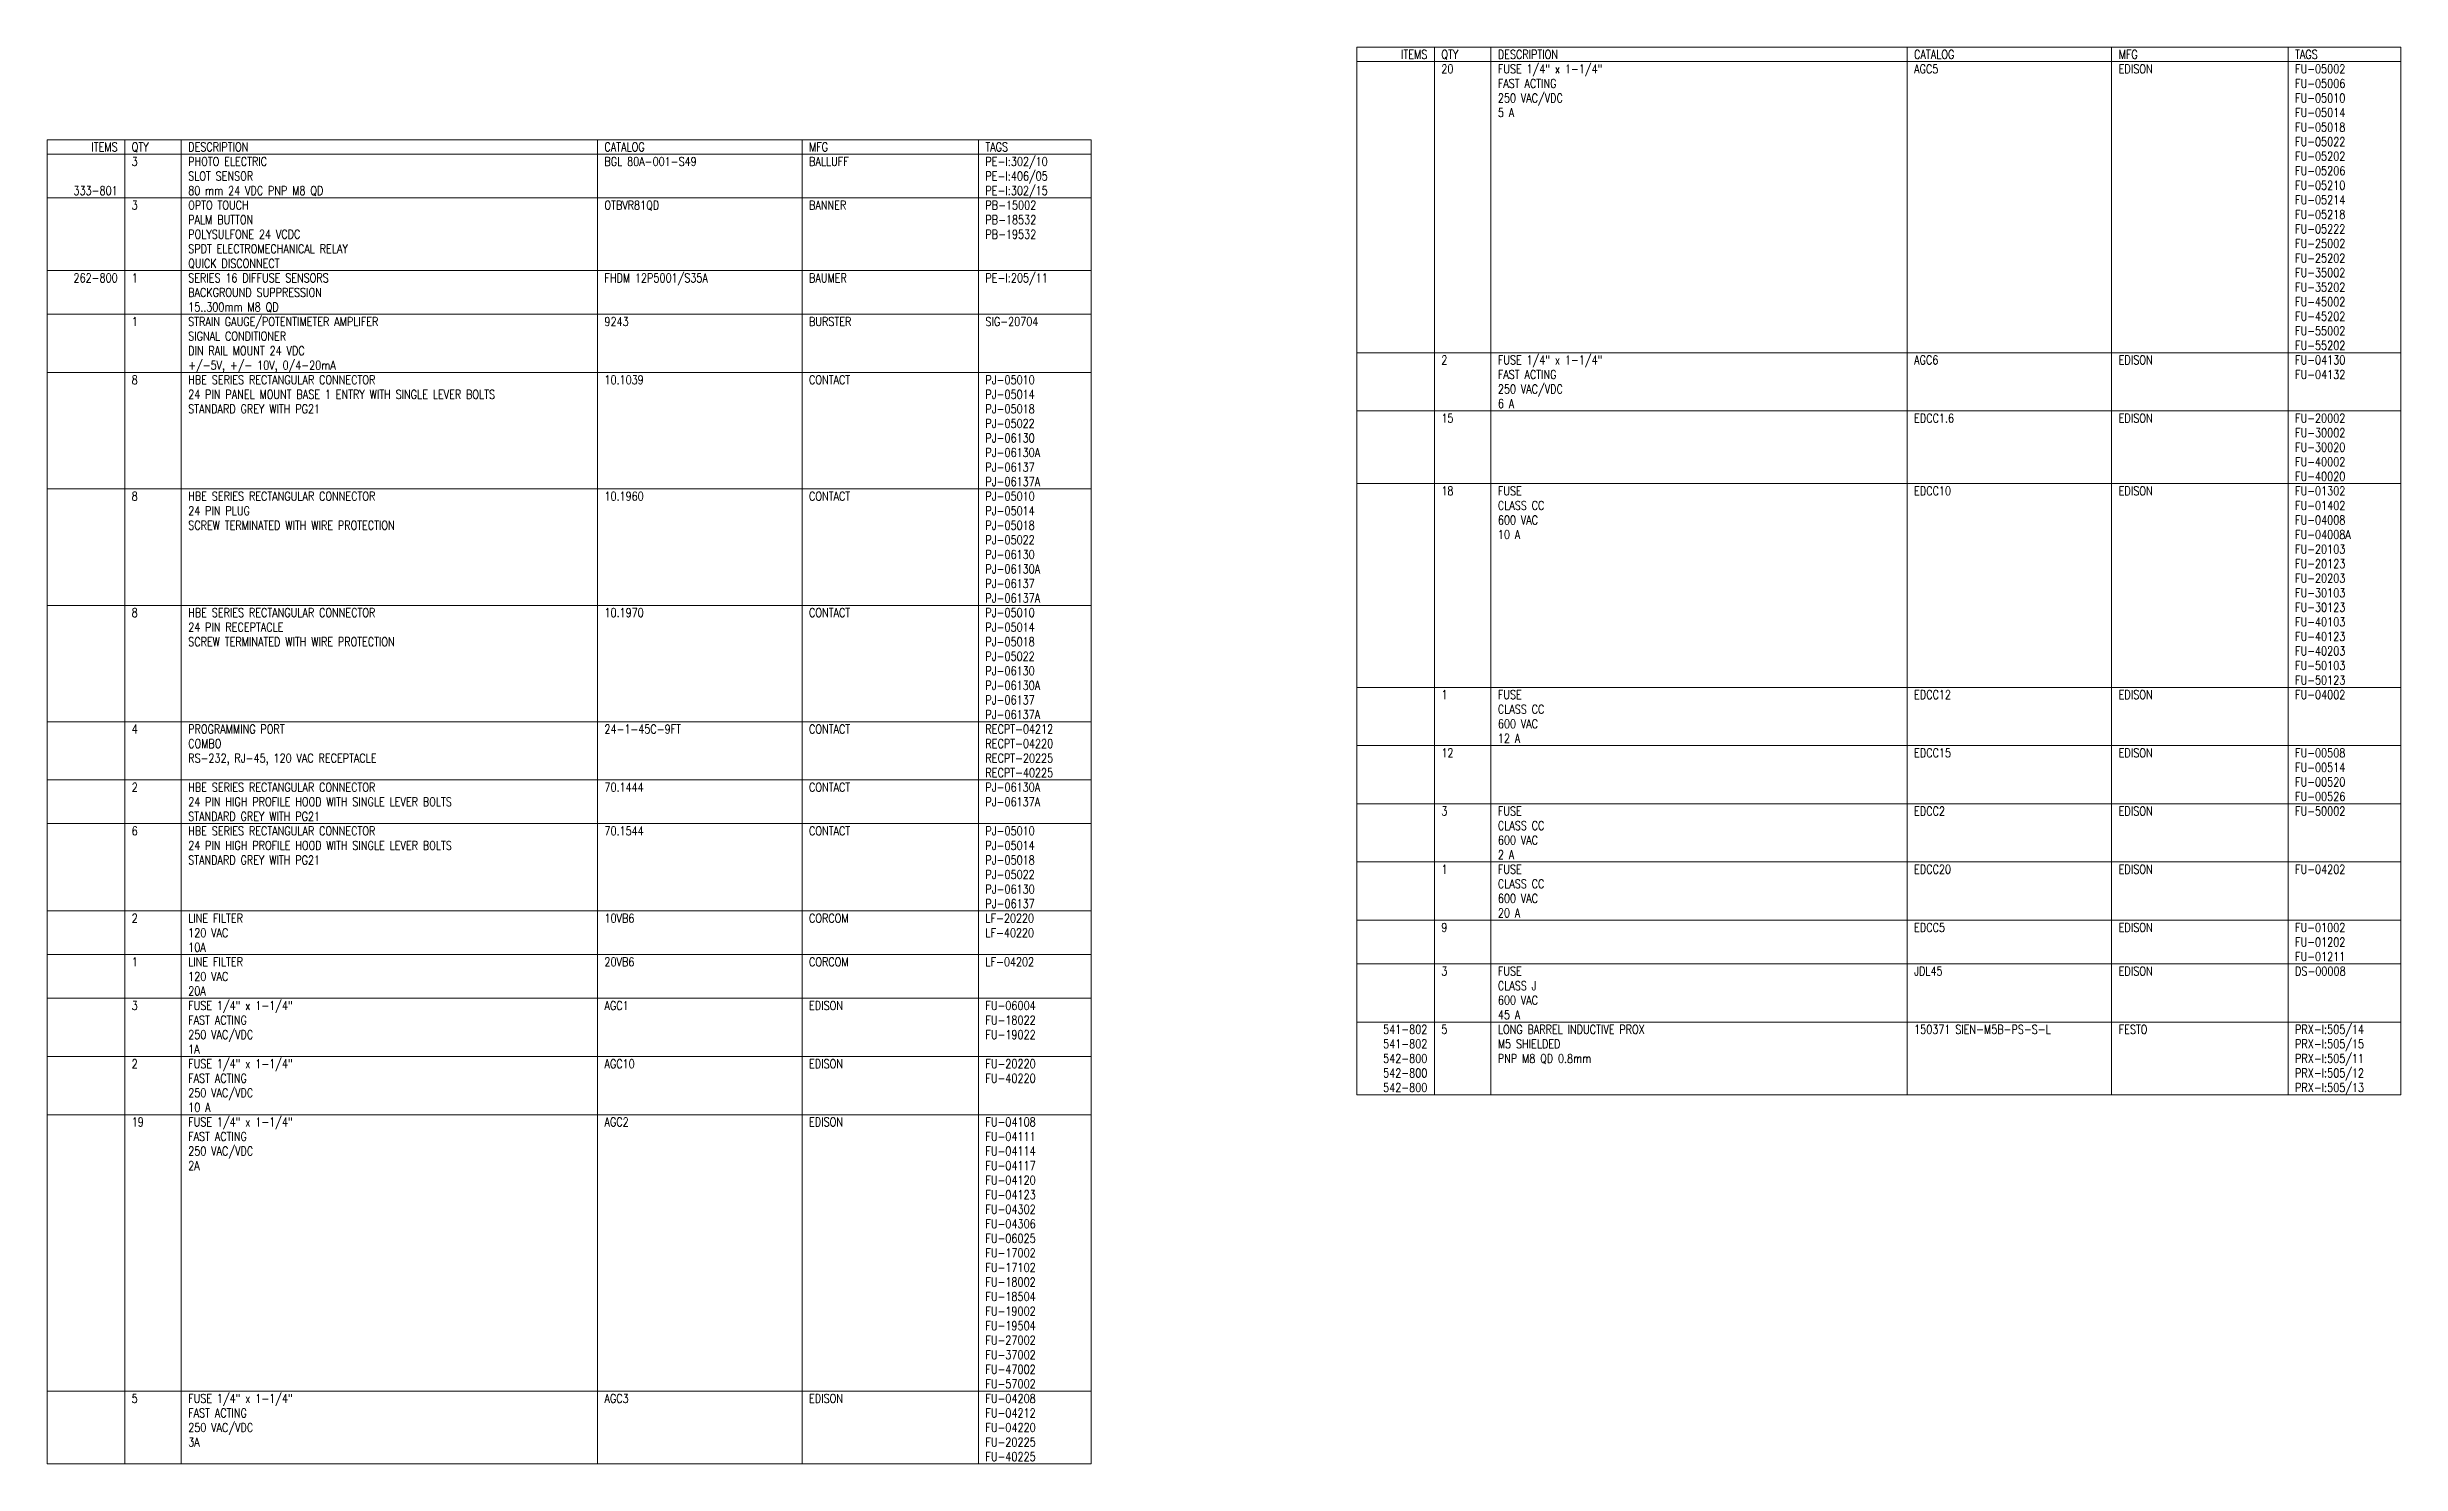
# Model space of a CAD drawing. Header units: inches. Extents: x 0 to 85.5, y -26.4 to 23.
# Drawn here: x 19.21 to 52.58, y -26.42 to -6.33 of the extents above; entities that cross this region are included whole.
import ezdxf
from ezdxf.enums import TextEntityAlignment as Align

# ---------------------------------------------------------------- set-up
doc = ezdxf.new("R2010")
doc.units = ezdxf.units.IN
doc.header["$MEASUREMENT"] = 0
doc.layers.get('0').update_dxf_attribs({"lineweight": 5})
doc.layers.add('MISC', color=2, linetype='Continuous', lineweight=5)
doc.styles.get("Standard").update_dxf_attribs({"font": 'romans.shx'})

msp = doc.modelspace()

# ---------------------------------------------------------------- texts
at = {"layer": 'MISC', "width": 0.8}
for s, p in [('ITEMS', (38.775, -6.5)), ('ITEMS', (20.2125, -7.8125)), ('333-801', (20.2125, -8.43125)), ('262-800', (20.2125, -9.66875)), ('541-802', (38.775, -20.31875)), ('541-802', (38.775, -20.525)), ('542-800', (38.775, -20.73125)), ('542-800', (38.775, -20.9375)), ('542-800', (38.775, -21.14375))]:
    msp.add_text(s, height=0.125, dxfattribs=at).set_placement(p, align=Align.RIGHT)
for s, p in [('QTY', (38.975, -6.5)), ('20', (38.975, -6.70625)), ('DESCRIPTION', (39.775, -6.5)), ('FUSE 1/4" x 1-1/4"', (39.775, -6.70625)), ('AGC5', (45.675, -6.70625)), ('CATALOG', (45.675, -6.5)), ('MFG', (48.575, -6.5)), ('EDISON', (48.575, -6.70625)), ('TAGS', (51.075, -6.5)), ('FU-05002', (51.075, -6.70625)), ('250 VAC/VDC', (39.775, -7.11875)), ('FAST ACTING', (39.775, -6.9125)), ('FU-05006', (51.075, -6.9125)), ('FU-05010', (51.075, -7.11875)), ('5 A', (39.775, -7.325)), ('FU-05014', (51.075, -7.325)), ('FU-05018', (51.075, -7.53125)), ('FU-05022', (51.075, -7.7375)), ('QTY', (20.4125, -7.8125)), ('3', (20.4125, -8.01875)), ('DESCRIPTION', (21.2125, -7.8125)), ('PHOTO ELECTRIC', (21.2125, -8.01875)), ('CATALOG', (27.1125, -7.8125)), ('BGL 80A-001-S49', (27.1125, -8.01875)), ('MFG', (30.0125, -7.8125)), ('BALLUFF', (30.0125, -8.01875)), ('TAGS', (32.5125, -7.8125)), ('PE-I:302/10', (32.5125, -8.01875)), ('FU-05202', (51.075, -7.94375)), ('SLOT SENSOR', (21.2125, -8.225)), ('80 mm 24 VDC PNP M8 QD', (21.2125, -8.43125)), ('PE-I:406/05', (32.5125, -8.225)), ('PE-I:302/15', (32.5125, -8.43125)), ('FU-05206', (51.075, -8.15)), ('FU-05210', (51.075, -8.35625)), ('3', (20.4125, -8.6375)), ('OPTO TOUCH', (21.2125, -8.6375)), ('OTBVR81QD', (27.1125, -8.6375)), ('BANNER', (30.0125, -8.6375)), ('PB-15002', (32.5125, -8.6375)), ('FU-05214', (51.075, -8.5625)), ('FU-05218', (51.075, -8.76875)), ('PALM BUTTON', (21.2125, -8.84375)), ('POLYSULFONE 24 VCDC', (21.2125, -9.05)), ('PB-18532', (32.5125, -8.84375)), ('PB-19532', (32.5125, -9.05)), ('FU-05222', (51.075, -8.975)), ('SPDT ELECTROMECHANICAL RELAY', (21.2125, -9.25625)), ('QUICK DISCONNECT', (21.2125, -9.4625)), ('FU-25002', (51.075, -9.18125)), ('FU-25202', (51.075, -9.3875)), ('1', (20.4125, -9.66875)), ('SERIES 16 DIFFUSE SENSORS', (21.2125, -9.66875)), ('FHDM 12P5001/S35A', (27.1125, -9.66875)), ('BAUMER', (30.0125, -9.66875)), ('PE-I:205/11', (32.5125, -9.66875)), ('FU-35002', (51.075, -9.59375)), ('FU-35202', (51.075, -9.8)), ('BACKGROUND SUPPRESSION', (21.2125, -9.875)), ('15..300mm M8 QD', (21.2125, -10.08125)), ('FU-45002', (51.075, -10.00625)), ('1', (20.4125, -10.2875)), ('STRAIN GAUGE/POTENTIMETER AMPLIFER', (21.2125, -10.2875)), ('9243', (27.1125, -10.2875)), ('BURSTER', (30.0125, -10.2875)), ('SIG-20704', (32.5125, -10.2875)), ('FU-45202', (51.075, -10.2125)), ('FU-55002', (51.075, -10.41875)), ('SIGNAL CONDITIONER', (21.2125, -10.49375)), ('DIN RAIL MOUNT 24 VDC', (21.2125, -10.7)), ('FU-55202', (51.075, -10.625)), ('8', (20.4125, -11.1125)), ('+/-5V, +/- 10V, 0/4-20mA', (21.2125, -10.90625)), ('HBE SERIES RECTANGULAR CONNECTOR', (21.2125, -11.1125)), ('10.1039', (27.1125, -11.1125)), ('CONTACT', (30.0125, -11.1125)), ('PJ-05010', (32.5125, -11.1125)), ('2', (38.975, -10.83125)), ('FUSE 1/4" x 1-1/4"', (39.775, -10.83125)), ('FAST ACTING', (39.775, -11.0375)), ('AGC6', (45.675, -10.83125)), ('EDISON', (48.575, -10.83125)), ('FU-04130', (51.075, -10.83125)), ('FU-04132', (51.075, -11.0375)), ('24 PIN PANEL MOUNT BASE 1 ENTRY WITH SINGLE LEVER BOLTS', (21.2125, -11.31875)), ('PJ-05014', (32.5125, -11.31875)), ('250 VAC/VDC', (39.775, -11.24375)), ('6 A', (39.775, -11.45)), ('STANDARD GREY WITH PG21', (21.2125, -11.525)), ('PJ-05018', (32.5125, -11.525)), ('PJ-05022', (32.5125, -11.73125)), ('15', (38.975, -11.65625)), ('EDCC1.6', (45.675, -11.65625)), ('EDISON', (48.575, -11.65625)), ('FU-20002', (51.075, -11.65625)), ('PJ-06130', (32.5125, -11.9375)), ('FU-30002', (51.075, -11.8625)), ('FU-30020', (51.075, -12.06875)), ('PJ-06130A', (32.5125, -12.14375)), ('PJ-06137', (32.5125, -12.35)), ('FU-40002', (51.075, -12.275)), ('8', (20.4125, -12.7625)), ('HBE SERIES RECTANGULAR CONNECTOR', (21.2125, -12.7625)), ('10.1960', (27.1125, -12.7625)), ('CONTACT', (30.0125, -12.7625)), ('PJ-06137A', (32.5125, -12.55625)), ('PJ-05010', (32.5125, -12.7625)), ('18', (38.975, -12.6875)), ('FUSE', (39.775, -12.6875)), ('EDCC10', (45.675, -12.6875)), ('EDISON', (48.575, -12.6875)), ('FU-40020', (51.075, -12.48125)), ('FU-01302', (51.075, -12.6875)), ('24 PIN PLUG', (21.2125, -12.96875)), ('PJ-05014', (32.5125, -12.96875)), ('CLASS CC', (39.775, -12.89375)), ('600 VAC', (39.775, -13.1)), ('FU-01402', (51.075, -12.89375)), ('FU-04008', (51.075, -13.1)), ('SCREW TERMINATED WITH WIRE PROTECTION', (21.2125, -13.175)), ('PJ-05018', (32.5125, -13.175)), ('PJ-05022', (32.5125, -13.38125)), ('10 A', (39.775, -13.30625)), ('FU-04008A', (51.075, -13.30625)), ('PJ-06130', (32.5125, -13.5875)), ('PJ-06130A', (32.5125, -13.79375)), ('FU-20103', (51.075, -13.5125)), ('FU-20123', (51.075, -13.71875)), ('PJ-06137', (32.5125, -14)), ('FU-20203', (51.075, -13.925)), ('FU-30103', (51.075, -14.13125)), ('8', (20.4125, -14.4125)), ('HBE SERIES RECTANGULAR CONNECTOR', (21.2125, -14.4125)), ('10.1970', (27.1125, -14.4125)), ('CONTACT', (30.0125, -14.4125)), ('PJ-06137A', (32.5125, -14.20625)), ('PJ-05010', (32.5125, -14.4125)), ('FU-30123', (51.075, -14.3375)), ('24 PIN RECEPTACLE', (21.2125, -14.61875)), ('PJ-05014', (32.5125, -14.61875)), ('FU-40103', (51.075, -14.54375)), ('FU-40123', (51.075, -14.75)), ('SCREW TERMINATED WITH WIRE PROTECTION', (21.2125, -14.825)), ('PJ-05018', (32.5125, -14.825)), ('PJ-05022', (32.5125, -15.03125)), ('FU-40203', (51.075, -14.95625)), ('PJ-06130', (32.5125, -15.2375)), ('PJ-06130A', (32.5125, -15.44375)), ('FU-50103', (51.075, -15.1625)), ('FU-50123', (51.075, -15.36875)), ('PJ-06137', (32.5125, -15.65)), ('1', (38.975, -15.575)), ('CLASS CC', (39.775, -15.78125)), ('FUSE', (39.775, -15.575)), ('EDCC12', (45.675, -15.575)), ('EDISON', (48.575, -15.575)), ('FU-04002', (51.075, -15.575)), ('4', (20.4125, -16.0625)), ('PROGRAMMING PORT', (21.2125, -16.0625)), ('24-1-45C-9FT', (27.1125, -16.0625)), ('CONTACT', (30.0125, -16.0625)), ('PJ-06137A', (32.5125, -15.85625)), ('RECPT-04212', (32.5125, -16.0625)), ('600 VAC', (39.775, -15.9875)), ('COMBO', (21.2125, -16.26875)), ('RECPT-04220', (32.5125, -16.26875)), ('12', (38.975, -16.4)), ('12 A', (39.775, -16.19375)), ('EDCC15', (45.675, -16.4)), ('EDISON', (48.575, -16.4)), ('FU-00508', (51.075, -16.4)), ('RS-232, RJ-45, 120 VAC RECEPTACLE', (21.2125, -16.475)), ('RECPT-20225', (32.5125, -16.475)), ('RECPT-40225', (32.5125, -16.68125)), ('FU-00514', (51.075, -16.60625)), ('2', (20.4125, -16.8875)), ('24 PIN HIGH PROFILE HOOD WITH SINGLE LEVER BOLTS', (21.2125, -17.09375)), ('HBE SERIES RECTANGULAR CONNECTOR', (21.2125, -16.8875)), ('70.1444', (27.1125, -16.8875)), ('CONTACT', (30.0125, -16.8875)), ('PJ-06130A', (32.5125, -16.8875)), ('PJ-06137A', (32.5125, -17.09375)), ('FU-00520', (51.075, -16.8125)), ('FU-00526', (51.075, -17.01875)), ('STANDARD GREY WITH PG21', (21.2125, -17.3)), ('3', (38.975, -17.225)), ('CLASS CC', (39.775, -17.43125)), ('FUSE', (39.775, -17.225)), ('EDCC2', (45.675, -17.225)), ('EDISON', (48.575, -17.225)), ('FU-50002', (51.075, -17.225)), ('6', (20.4125, -17.50625)), ('24 PIN HIGH PROFILE HOOD WITH SINGLE LEVER BOLTS', (21.2125, -17.7125)), ('HBE SERIES RECTANGULAR CONNECTOR', (21.2125, -17.50625)), ('70.1544', (27.1125, -17.50625)), ('CONTACT', (30.0125, -17.50625)), ('PJ-05010', (32.5125, -17.50625)), ('PJ-05014', (32.5125, -17.7125)), ('600 VAC', (39.775, -17.6375)), ('STANDARD GREY WITH PG21', (21.2125, -17.91875)), ('PJ-05018', (32.5125, -17.91875)), ('PJ-05022', (32.5125, -18.125)), ('1', (38.975, -18.05)), ('2 A', (39.775, -17.84375)), ('FUSE', (39.775, -18.05)), ('EDCC20', (45.675, -18.05)), ('EDISON', (48.575, -18.05)), ('FU-04202', (51.075, -18.05)), ('PJ-06130', (32.5125, -18.33125)), ('CLASS CC', (39.775, -18.25625)), ('600 VAC', (39.775, -18.4625)), ('2', (20.4125, -18.74375)), ('LINE FILTER', (21.2125, -18.74375)), ('10VB6', (27.1125, -18.74375)), ('CORCOM', (30.0125, -18.74375)), ('PJ-06137', (32.5125, -18.5375)), ('LF-20220', (32.5125, -18.74375)), ('20 A', (39.775, -18.66875)), ('120 VAC', (21.2125, -18.95)), ('LF-40220', (32.5125, -18.95)), ('9', (38.975, -18.875)), ('EDCC5', (45.675, -18.875)), ('EDISON', (48.575, -18.875)), ('FU-01002', (51.075, -18.875)), ('FU-01202', (51.075, -19.08125)), ('1', (20.4125, -19.3625)), ('LINE FILTER', (21.2125, -19.3625)), ('10A', (21.2125, -19.15625)), ('20VB6', (27.1125, -19.3625)), ('CORCOM', (30.0125, -19.3625)), ('LF-04202', (32.5125, -19.3625)), ('FU-01211', (51.075, -19.2875)), ('20A', (21.2125, -19.775)), ('120 VAC', (21.2125, -19.56875)), ('3', (38.975, -19.49375)), ('CLASS J', (39.775, -19.7)), ('FUSE', (39.775, -19.49375)), ('JDL45', (45.675, -19.49375)), ('EDISON', (48.575, -19.49375)), ('DS-00008', (51.075, -19.49375)), ('3', (20.4125, -19.98125)), ('FUSE 1/4" x 1-1/4"', (21.2125, -19.98125)), ('AGC1', (27.1125, -19.98125)), ('EDISON', (30.0125, -19.98125)), ('FU-06004', (32.5125, -19.98125)), ('45 A', (39.775, -20.1125)), ('600 VAC', (39.775, -19.90625)), ('250 VAC/VDC', (21.2125, -20.39375)), ('FAST ACTING', (21.2125, -20.1875)), ('FU-18022', (32.5125, -20.1875)), ('FU-19022', (32.5125, -20.39375)), ('5', (38.975, -20.31875)), ('LONG BARREL INDUCTIVE PROX', (39.775, -20.31875)), ('150371 SIEN-M5B-PS-S-L', (45.675, -20.31875)), ('FESTO', (48.575, -20.31875)), ('PRX-I:505/14', (51.075, -20.31875)), ('2', (20.4125, -20.80625)), ('FUSE 1/4" x 1-1/4"', (21.2125, -20.80625)), ('1A', (21.2125, -20.6)), ('AGC10', (27.1125, -20.80625)), ('EDISON', (30.0125, -20.80625)), ('FU-20220', (32.5125, -20.80625)), ('M5 SHIELDED', (39.775, -20.525)), ('PNP M8 QD 0.8mm', (39.775, -20.73125)), ('PRX-I:505/15', (51.075, -20.525)), ('PRX-I:505/11', (51.075, -20.73125)), ('FAST ACTING', (21.2125, -21.0125)), ('FU-40220', (32.5125, -21.0125)), ('PRX-I:505/12', (51.075, -20.9375)), ('PRX-I:505/13', (51.075, -21.14375)), ('250 VAC/VDC', (21.2125, -21.21875)), ('10 A', (21.2125, -21.425)), ('19', (20.4125, -21.63125)), ('FUSE 1/4" x 1-1/4"', (21.2125, -21.63125)), ('AGC2', (27.1125, -21.63125)), ('EDISON', (30.0125, -21.63125)), ('FU-04108', (32.5125, -21.63125)), ('250 VAC/VDC', (21.2125, -22.04375)), ('FAST ACTING', (21.2125, -21.8375)), ('FU-04111', (32.5125, -21.8375)), ('FU-04114', (32.5125, -22.04375)), ('2A', (21.2125, -22.25)), ('FU-04117', (32.5125, -22.25)), ('FU-04120', (32.5125, -22.45625)), ('FU-04123', (32.5125, -22.6625)), ('FU-04302', (32.5125, -22.86875)), ('FU-04306', (32.5125, -23.075)), ('FU-06025', (32.5125, -23.28125)), ('FU-17002', (32.5125, -23.4875)), ('FU-17102', (32.5125, -23.69375)), ('FU-18002', (32.5125, -23.9)), ('FU-18504', (32.5125, -24.10625)), ('FU-19002', (32.5125, -24.3125)), ('FU-19504', (32.5125, -24.51875)), ('FU-27002', (32.5125, -24.725)), ('FU-37002', (32.5125, -24.93125)), ('FU-47002', (32.5125, -25.1375)), ('FU-57002', (32.5125, -25.34375)), ('5', (20.4125, -25.55)), ('FUSE 1/4" x 1-1/4"', (21.2125, -25.55)), ('FAST ACTING', (21.2125, -25.75625)), ('AGC3', (27.1125, -25.55)), ('EDISON', (30.0125, -25.55)), ('FU-04208', (32.5125, -25.55)), ('FU-04212', (32.5125, -25.75625)), ('250 VAC/VDC', (21.2125, -25.9625)), ('FU-04220', (32.5125, -25.9625)), ('3A', (21.2125, -26.16875)), ('FU-20225', (32.5125, -26.16875)), ('FU-40225', (32.5125, -26.375))]:
    msp.add_text(s, height=0.125, dxfattribs=at).set_placement(p)

# ---------------------------------------------------------------- linework, layer by layer
for p, q in [((37.775, -6.334375), (37.775, -21.184375)), ((37.775, -6.334375), (52.575, -6.334375)), ((38.875, -6.334375), (38.875, -21.184375)), ((39.675, -6.334375), (39.675, -21.184375)), ((45.575, -6.334375), (45.575, -21.184375)), ((48.475, -6.334375), (48.475, -21.184375)), ((50.975, -6.334375), (50.975, -21.184375)), ((52.575, -6.334375), (52.575, -21.184375)), ((37.775, -6.540625), (52.575, -6.540625)), ((19.2125, -7.646875), (19.2125, -26.415625)), ((19.2125, -7.646875), (34.0125, -7.646875)), ((20.3125, -7.646875), (20.3125, -26.415625)), ((21.1125, -7.646875), (21.1125, -26.415625)), ((27.0125, -7.646875), (27.0125, -26.415625)), ((29.9125, -7.646875), (29.9125, -26.415625)), ((32.4125, -7.646875), (32.4125, -26.415625)), ((34.0125, -7.646875), (34.0125, -26.415625)), ((19.2125, -7.853125), (34.0125, -7.853125)), ((19.2125, -8.471875), (34.0125, -8.471875)), ((19.2125, -9.503125), (34.0125, -9.503125)), ((19.2125, -10.121875), (34.0125, -10.121875)), ((37.775, -10.665625), (52.575, -10.665625)), ((19.2125, -10.946875), (34.0125, -10.946875)), ((37.775, -11.490625), (52.575, -11.490625)), ((19.2125, -12.596875), (34.0125, -12.596875)), ((37.775, -12.521875), (52.575, -12.521875)), ((19.2125, -14.246875), (34.0125, -14.246875)), ((37.775, -15.409375), (52.575, -15.409375)), ((19.2125, -15.896875), (34.0125, -15.896875)), ((37.775, -16.234375), (52.575, -16.234375)), ((19.2125, -16.721875), (34.0125, -16.721875)), ((19.2125, -17.340625), (34.0125, -17.340625)), ((37.775, -17.059375), (52.575, -17.059375)), ((37.775, -17.884375), (52.575, -17.884375)), ((19.2125, -18.578125), (34.0125, -18.578125)), ((37.775, -18.709375), (52.575, -18.709375)), ((19.2125, -19.196875), (34.0125, -19.196875)), ((37.775, -19.328125), (52.575, -19.328125)), ((19.2125, -19.815625), (34.0125, -19.815625)), ((37.775, -20.153125), (52.575, -20.153125)), ((19.2125, -20.640625), (34.0125, -20.640625)), ((37.775, -21.184375), (52.575, -21.184375)), ((19.2125, -21.465625), (34.0125, -21.465625)), ((19.2125, -25.384375), (34.0125, -25.384375)), ((19.2125, -26.415625), (34.0125, -26.415625))]:
    msp.add_line(p, q)

msp.set_redraw_order([(e.dxf.handle, doc.entitydb.next_handle()) for e in msp.query("TEXT MTEXT ATTDEF DIMENSION ARC_DIMENSION")])  # texts and dimensions are drawn at this point

doc.saveas('drawing.dxf')
